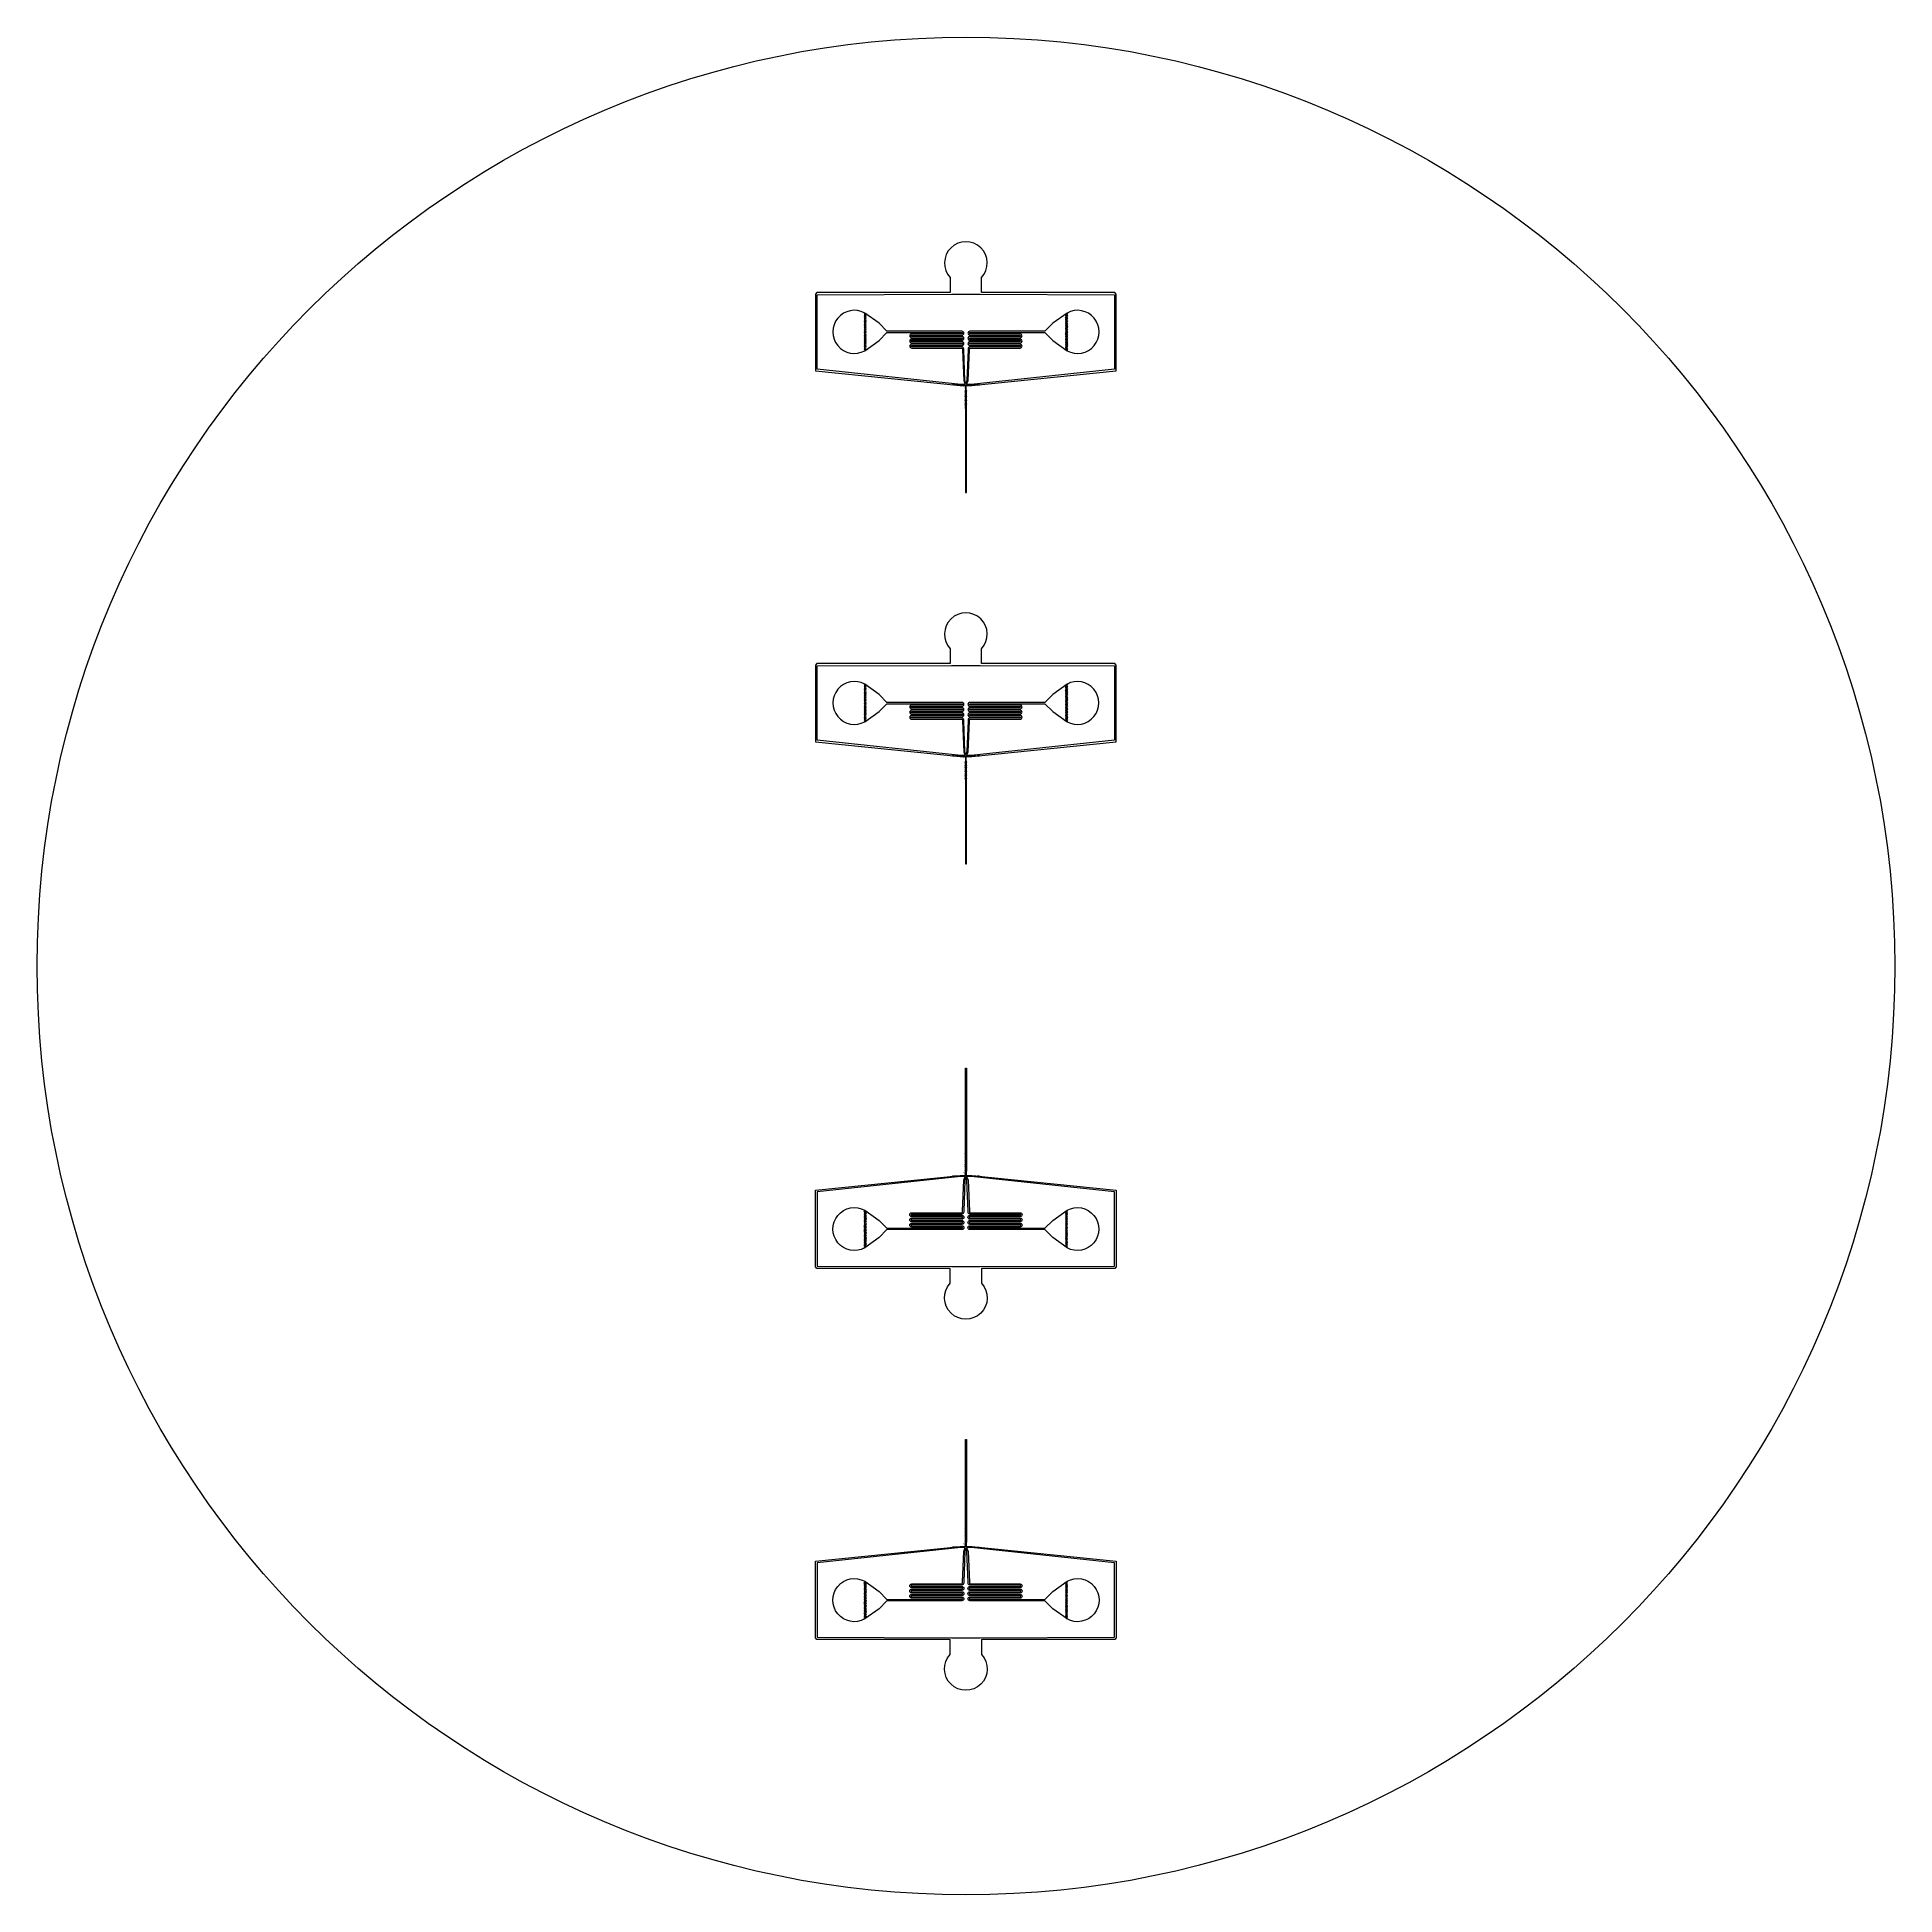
# Model space of a CAD drawing. Header units: inches. Extents: x -50 to 50, y -50 to 50.
import ezdxf

# ---------------------------------------------------------------- set-up
doc = ezdxf.new("R2010")
doc.units = ezdxf.units.IN
doc.header["$MEASUREMENT"] = 0
doc.styles.get("Standard").update_dxf_attribs({"font": 'arial.ttf'})

# ---------------------------------------------------------------- blocks, each defined once
blk = doc.blocks.new('*U19')
for centre in [(-0.04, 0), (0.04, 0)]:
    blk.add_circle(centre, 0.005)
blk = doc.blocks.new('*U20')
at = {"color": 0, "linetype": 'ByBlock', "lineweight": -2, "transparency": 16777216}
for p in [(0, 0.9), (0, 0.8), (0, 0.7), (0, 0.6), (0, 0.5), (0, 0.4), (0, 0.3), (0, 0.2), (0, 0.1), (0, 0)]:
    blk.add_blockref('*U19', p, dxfattribs=at)
blk = doc.blocks.new('*U23')
for centre in [(-0.04, 0), (0.04, 0)]:
    blk.add_circle(centre, 0.005)
blk = doc.blocks.new('*U24')
at = {"color": 0, "linetype": 'ByBlock', "lineweight": -2, "transparency": 16777216}
for p in [(0, 0.9), (0, 0.8), (0, 0.7), (0, 0.6), (0, 0.5), (0, 0.4), (0, 0.3), (0, 0.2), (0, 0.1), (0, 0)]:
    blk.add_blockref('*U23', p, dxfattribs=at)
blk = doc.blocks.new('*U25')
for centre in [(-0.04, 0), (0.04, 0)]:
    blk.add_circle(centre, 0.005)
blk = doc.blocks.new('*U26')
at = {"color": 0, "linetype": 'ByBlock', "lineweight": -2, "transparency": 16777216}
for p in [(0, 0.9), (0, 0.8), (0, 0.7), (0, 0.6), (0, 0.5), (0, 0.4), (0, 0.3), (0, 0.2), (0, 0.1), (0, 0)]:
    blk.add_blockref('*U25', p, dxfattribs=at)
blk = doc.blocks.new('*U27')
for centre in [(-0.04, 0), (0.04, 0)]:
    blk.add_circle(centre, 0.005)
blk = doc.blocks.new('*U28')
at = {"color": 0, "linetype": 'ByBlock', "lineweight": -2, "transparency": 16777216}
for p in [(0, 0.9), (0, 0.8), (0, 0.7), (0, 0.6), (0, 0.5), (0, 0.4), (0, 0.3), (0, 0.2), (0, 0.1), (0, 0)]:
    blk.add_blockref('*U27', p, dxfattribs=at)

msp = doc.modelspace()

# ---------------------------------------------------------------- linework, layer by layer
for points in [[(0.02, 25.48), (0.02, 30.96), (0, 31.1), (0, 31.22), (0, 31.22), (0, 31.24), (0.31, 31.24), (8.09, 32.04), (8.09, 36.17), (8.02, 36.26), (0.84, 36.26), (0.84, 37.06, 2.28392), (-0.85, 37.06), (-0.85, 36.26), (-8.03, 36.26), (-8.11, 36.17), (-8.11, 32.04), (-0.32, 31.24), (-0.01, 31.24), (-0.01, 31.22), (-0.02, 31.22), (-0.02, 31.1), (-0.03, 30.96), (-0.03, 25.48)], [(0.02, 5.5), (0.02, 10.98), (0, 11.13), (0, 11.25), (0, 11.25), (0, 11.27), (0.31, 11.27), (8.09, 12.07), (8.09, 16.2), (8.02, 16.28), (0.84, 16.28), (0.84, 17.08, 2.28392), (-0.85, 17.08), (-0.85, 16.28), (-8.03, 16.28), (-8.11, 16.2), (-8.11, 12.07), (-0.32, 11.27), (-0.01, 11.27), (-0.01, 11.25), (-0.02, 11.25), (-0.02, 11.13), (-0.03, 10.98), (-0.03, 5.5)], [(0.02, -5.5), (0.02, -10.98), (0, -11.13), (0, -11.25), (0, -11.25), (0, -11.27), (0.31, -11.27), (8.09, -12.07), (8.09, -16.2), (8.02, -16.28), (0.84, -16.28), (0.84, -17.08, -2.28392), (-0.85, -17.08), (-0.85, -16.28), (-8.03, -16.28), (-8.11, -16.2), (-8.11, -12.07), (-0.32, -11.27), (-0.01, -11.27), (-0.01, -11.25), (-0.02, -11.25), (-0.02, -11.13), (-0.03, -10.98), (-0.03, -5.5)], [(0.02, -25.48), (0.02, -30.96), (0, -31.1), (0, -31.22), (0, -31.22), (0, -31.24), (0.31, -31.24), (8.09, -32.04), (8.09, -36.17), (8.02, -36.26), (0.84, -36.26), (0.84, -37.06, -2.28392), (-0.85, -37.06), (-0.85, -36.26), (-8.03, -36.26), (-8.11, -36.17), (-8.11, -32.04), (-0.32, -31.24), (-0.01, -31.24), (-0.01, -31.22), (-0.02, -31.22), (-0.02, -31.1), (-0.03, -30.96), (-0.03, -25.48)]]:
    msp.add_lwpolyline(points, format="xyb", close=True)
for points in [[(4.08, 34.17), (0.21, 34.17, 1), (0.21, 33.96), (2.91, 33.96, -1), (2.91, 33.89), (0.21, 33.89, 1), (0.21, 33.68), (2.91, 33.68, -1), (2.91, 33.61), (0.21, 33.61, 1), (0.21, 33.4), (2.91, 33.4, -1), (2.91, 33.33), (0.21, 33.33, 0.41421), (0.11, 33.22), (0.11, 33.17), (0.05, 31.52), (-0.01, 31.33), (-0.06, 31.52), (-0.12, 33.17), (-0.12, 33.22, 0.41421), (-0.22, 33.33), (-2.92, 33.33, -1), (-2.92, 33.4), (-0.22, 33.4, 1), (-0.22, 33.61), (-2.92, 33.61, -1), (-2.92, 33.68), (-0.22, 33.68, 1), (-0.22, 33.89), (-2.92, 33.89, -1), (-2.92, 33.96), (-0.22, 33.96, 1), (-0.22, 34.17), (-4.09, 34.17), (-4.26, 34.17), (-4.68, 34.6), (-5.45, 35.15, 1.6958), (-5.45, 33.12), (-4.68, 33.67), (-4.26, 34.1), (-4.09, 34.1), (-0.22, 34.1, -0.99989), (-0.22, 34.03), (-2.92, 34.03, 1), (-2.92, 33.82), (-0.22, 33.82, -1), (-0.22, 33.75), (-2.92, 33.75, 1), (-2.92, 33.54), (-0.22, 33.54, -1), (-0.22, 33.47), (-2.92, 33.47, 1), (-2.92, 33.26), (-0.22, 33.26, -0.41421), (-0.19, 33.22), (-0.19, 33.17), (-0.12, 31.51), (-0.05, 31.3), (-0.28, 31.3), (-8.01, 32.13), (-8.01, 36.13), (-0.78, 36.16), (0.77, 36.16), (7.99, 36.13), (7.99, 32.13), (0.27, 31.3), (0.03, 31.3), (0.12, 31.51), (0.18, 33.17), (0.18, 33.22, -0.41421), (0.21, 33.26), (2.91, 33.26, 1), (2.91, 33.47), (0.21, 33.47, -1), (0.21, 33.54), (2.91, 33.54, 1), (2.91, 33.75), (0.21, 33.75, -1), (0.21, 33.82), (2.91, 33.82, 1), (2.91, 34.03), (0.21, 34.03, -0.99989), (0.21, 34.1), (4.08, 34.1), (4.25, 34.1), (4.67, 33.67), (5.44, 33.12, 1.6958), (5.44, 35.15), (4.68, 34.6), (4.25, 34.17), (4.08, 34.17)], [(4.08, 14.19), (0.21, 14.19, 1), (0.21, 13.98), (2.91, 13.98, -1), (2.91, 13.91), (0.21, 13.91, 1), (0.21, 13.7), (2.91, 13.7, -1), (2.91, 13.63), (0.21, 13.63, 1), (0.21, 13.42), (2.91, 13.42, -1), (2.91, 13.35), (0.21, 13.35, 0.41421), (0.11, 13.25), (0.11, 13.2), (0.05, 11.54), (-0.01, 11.35), (-0.06, 11.54), (-0.12, 13.2), (-0.12, 13.25, 0.41421), (-0.22, 13.35), (-2.92, 13.35, -1), (-2.92, 13.42), (-0.22, 13.42, 1), (-0.22, 13.63), (-2.92, 13.63, -1), (-2.92, 13.7), (-0.22, 13.7, 1), (-0.22, 13.91), (-2.92, 13.91, -1), (-2.92, 13.98), (-0.22, 13.98, 1), (-0.22, 14.19), (-4.09, 14.19), (-4.26, 14.19), (-4.68, 14.62), (-5.45, 15.17, 1.6958), (-5.45, 13.15), (-4.68, 13.7), (-4.26, 14.12), (-4.09, 14.12), (-0.22, 14.12, -0.99989), (-0.22, 14.05), (-2.92, 14.05, 1), (-2.92, 13.84), (-0.22, 13.84, -1), (-0.22, 13.77), (-2.92, 13.77, 1), (-2.92, 13.56), (-0.22, 13.56, -1), (-0.22, 13.49), (-2.92, 13.49, 1), (-2.92, 13.28), (-0.22, 13.28, -0.41421), (-0.19, 13.25), (-0.19, 13.2), (-0.12, 11.53), (-0.05, 11.33), (-0.28, 11.33), (-8.01, 12.16), (-8.01, 16.16), (-0.78, 16.18), (0.77, 16.18), (7.99, 16.16), (7.99, 12.16), (0.27, 11.33), (0.03, 11.33), (0.12, 11.53), (0.18, 13.2), (0.18, 13.25, -0.41421), (0.21, 13.28), (2.91, 13.28, 1), (2.91, 13.49), (0.21, 13.49, -1), (0.21, 13.56), (2.91, 13.56, 1), (2.91, 13.77), (0.21, 13.77, -1), (0.21, 13.84), (2.91, 13.84, 1), (2.91, 14.05), (0.21, 14.05, -0.99989), (0.21, 14.12), (4.08, 14.12), (4.25, 14.12), (4.67, 13.7), (5.44, 13.15, 1.6958), (5.44, 15.17), (4.68, 14.62), (4.25, 14.19), (4.08, 14.19)], [(4.08, -14.19), (0.21, -14.19, -1), (0.21, -13.98), (2.91, -13.98, 1), (2.91, -13.91), (0.21, -13.91, -1), (0.21, -13.7), (2.91, -13.7, 1), (2.91, -13.63), (0.21, -13.63, -1), (0.21, -13.42), (2.91, -13.42, 1), (2.91, -13.35), (0.21, -13.35, -0.41421), (0.11, -13.25), (0.11, -13.2), (0.05, -11.54), (-0.01, -11.35), (-0.06, -11.54), (-0.12, -13.2), (-0.12, -13.25, -0.41421), (-0.22, -13.35), (-2.92, -13.35, 1), (-2.92, -13.42), (-0.22, -13.42, -1), (-0.22, -13.63), (-2.92, -13.63, 1), (-2.92, -13.7), (-0.22, -13.7, -1), (-0.22, -13.91), (-2.92, -13.91, 1), (-2.92, -13.98), (-0.22, -13.98, -1), (-0.22, -14.19), (-4.09, -14.19), (-4.26, -14.19), (-4.68, -14.62), (-5.45, -15.17, -1.6958), (-5.45, -13.15), (-4.68, -13.7), (-4.26, -14.12), (-4.09, -14.12), (-0.22, -14.12, 0.99989), (-0.22, -14.05), (-2.92, -14.05, -1), (-2.92, -13.84), (-0.22, -13.84, 1), (-0.22, -13.77), (-2.92, -13.77, -1), (-2.92, -13.56), (-0.22, -13.56, 1), (-0.22, -13.49), (-2.92, -13.49, -1), (-2.92, -13.28), (-0.22, -13.28, 0.41421), (-0.19, -13.25), (-0.19, -13.2), (-0.12, -11.53), (-0.05, -11.33), (-0.28, -11.33), (-8.01, -12.16), (-8.01, -16.16), (-0.78, -16.18), (0.77, -16.18), (7.99, -16.16), (7.99, -12.16), (0.27, -11.33), (0.03, -11.33), (0.12, -11.53), (0.18, -13.2), (0.18, -13.25, 0.41421), (0.21, -13.28), (2.91, -13.28, -1), (2.91, -13.49), (0.21, -13.49, 1), (0.21, -13.56), (2.91, -13.56, -1), (2.91, -13.77), (0.21, -13.77, 1), (0.21, -13.84), (2.91, -13.84, -1), (2.91, -14.05), (0.21, -14.05, 0.99989), (0.21, -14.12), (4.08, -14.12), (4.25, -14.12), (4.67, -13.7), (5.44, -13.15, -1.6958), (5.44, -15.17), (4.68, -14.62), (4.25, -14.19), (4.08, -14.19)], [(4.08, -34.17), (0.21, -34.17, -1), (0.21, -33.96), (2.91, -33.96, 1), (2.91, -33.89), (0.21, -33.89, -1), (0.21, -33.68), (2.91, -33.68, 1), (2.91, -33.61), (0.21, -33.61, -1), (0.21, -33.4), (2.91, -33.4, 1), (2.91, -33.33), (0.21, -33.33, -0.41421), (0.11, -33.22), (0.11, -33.17), (0.05, -31.52), (-0.01, -31.33), (-0.06, -31.52), (-0.12, -33.17), (-0.12, -33.22, -0.41421), (-0.22, -33.33), (-2.92, -33.33, 1), (-2.92, -33.4), (-0.22, -33.4, -1), (-0.22, -33.61), (-2.92, -33.61, 1), (-2.92, -33.68), (-0.22, -33.68, -1), (-0.22, -33.89), (-2.92, -33.89, 1), (-2.92, -33.96), (-0.22, -33.96, -1), (-0.22, -34.17), (-4.09, -34.17), (-4.26, -34.17), (-4.68, -34.6), (-5.45, -35.15, -1.6958), (-5.45, -33.12), (-4.68, -33.67), (-4.26, -34.1), (-4.09, -34.1), (-0.22, -34.1, 0.99989), (-0.22, -34.03), (-2.92, -34.03, -1), (-2.92, -33.82), (-0.22, -33.82, 1), (-0.22, -33.75), (-2.92, -33.75, -1), (-2.92, -33.54), (-0.22, -33.54, 1), (-0.22, -33.47), (-2.92, -33.47, -1), (-2.92, -33.26), (-0.22, -33.26, 0.41421), (-0.19, -33.22), (-0.19, -33.17), (-0.12, -31.51), (-0.05, -31.3), (-0.28, -31.3), (-8.01, -32.13), (-8.01, -36.13), (-0.78, -36.16), (0.77, -36.16), (7.99, -36.13), (7.99, -32.13), (0.27, -31.3), (0.03, -31.3), (0.12, -31.51), (0.18, -33.17), (0.18, -33.22, 0.41421), (0.21, -33.26), (2.91, -33.26, -1), (2.91, -33.47), (0.21, -33.47, 1), (0.21, -33.54), (2.91, -33.54, -1), (2.91, -33.75), (0.21, -33.75, 1), (0.21, -33.82), (2.91, -33.82, -1), (2.91, -34.03), (0.21, -34.03, 0.99989), (0.21, -34.1), (4.08, -34.1), (4.25, -34.1), (4.67, -33.67), (5.44, -33.12, -1.6958), (5.44, -35.15), (4.68, -34.6), (4.25, -34.17), (4.08, -34.17)]]:
    msp.add_lwpolyline(points, format="xyb")
for points in [[(-5.45, 35.15), (-5.48, 35.11), (-5.45, 35.08), (-5.41, 35.11)], [(-5.45, 35.06), (-5.48, 35.03), (-5.45, 35), (-5.41, 35.03)], [(-5.4, 35.04), (-5.37, 35.07), (-5.4, 35.1), (-5.44, 35.07)], [(-5.4, 34.96), (-5.37, 34.99), (-5.4, 35.02), (-5.44, 34.99)], [(5.39, 35.03), (5.36, 35.06), (5.39, 35.1), (5.43, 35.06)], [(5.39, 34.95), (5.36, 34.98), (5.39, 35.01), (5.43, 34.98)], [(5.44, 35.14), (5.47, 35.11), (5.44, 35.07), (5.4, 35.11)], [(5.44, 35.05), (5.47, 35.02), (5.44, 34.99), (5.4, 35.02)], [(-5.45, 34.98), (-5.48, 34.95), (-5.45, 34.91), (-5.41, 34.95)], [(-5.45, 34.89), (-5.48, 34.86), (-5.45, 34.83), (-5.41, 34.86)], [(-5.45, 34.81), (-5.48, 34.78), (-5.45, 34.75), (-5.41, 34.78)], [(-5.45, 34.73), (-5.48, 34.69), (-5.45, 34.66), (-5.41, 34.69)], [(-5.45, 34.64), (-5.48, 34.61), (-5.45, 34.58), (-5.41, 34.61)], [(-5.45, 34.56), (-5.48, 34.53), (-5.45, 34.49), (-5.41, 34.53)], [(-5.45, 34.47), (-5.48, 34.44), (-5.45, 34.41), (-5.41, 34.44)], [(-5.45, 34.39), (-5.48, 34.36), (-5.45, 34.33), (-5.41, 34.36)], [(-5.48, 34.27), (-5.45, 34.24), (-5.41, 34.27), (-5.45, 34.31)], [(-5.45, 34.22), (-5.48, 34.19), (-5.45, 34.16), (-5.41, 34.19)], [(-5.45, 34.14), (-5.48, 34.11), (-5.45, 34.07), (-5.41, 34.11)], [(-5.45, 34.05), (-5.48, 34.02), (-5.45, 33.99), (-5.41, 34.02)], [(-5.45, 34.05), (-5.48, 34.02), (-5.45, 33.99), (-5.41, 34.02)], [(-5.4, 34.87), (-5.37, 34.9), (-5.4, 34.94), (-5.44, 34.9)], [(-5.4, 34.79), (-5.37, 34.82), (-5.4, 34.85), (-5.44, 34.82)], [(-5.4, 34.7), (-5.37, 34.74), (-5.4, 34.77), (-5.44, 34.74)], [(-5.4, 34.62), (-5.37, 34.65), (-5.4, 34.68), (-5.44, 34.65)], [(-5.4, 34.54), (-5.37, 34.57), (-5.4, 34.6), (-5.44, 34.57)], [(-5.44, 34.48), (-5.4, 34.45), (-5.37, 34.48), (-5.4, 34.52)], [(-5.44, 34.4), (-5.4, 34.37), (-5.37, 34.4), (-5.4, 34.43)], [(-5.44, 34.32), (-5.4, 34.28), (-5.37, 34.32), (-5.4, 34.35)], [(-5.4, 34.2), (-5.37, 34.23), (-5.4, 34.26), (-5.44, 34.23)], [(-5.44, 34.15), (-5.4, 34.12), (-5.37, 34.15), (-5.4, 34.18)], [(-5.44, 34.06), (-5.4, 34.03), (-5.37, 34.06), (-5.4, 34.1)], [(-5.4, 33.95), (-5.37, 33.98), (-5.4, 34.01), (-5.44, 33.98)], [(5.39, 34.86), (5.36, 34.9), (5.39, 34.93), (5.43, 34.9)], [(5.39, 34.78), (5.36, 34.81), (5.39, 34.84), (5.43, 34.81)], [(5.39, 34.7), (5.36, 34.73), (5.39, 34.76), (5.43, 34.73)], [(5.39, 34.61), (5.36, 34.64), (5.39, 34.68), (5.43, 34.64)], [(5.39, 34.53), (5.36, 34.56), (5.39, 34.59), (5.43, 34.56)], [(5.43, 34.48), (5.39, 34.44), (5.36, 34.48), (5.39, 34.51)], [(5.43, 34.39), (5.39, 34.36), (5.36, 34.39), (5.39, 34.42)], [(5.43, 34.31), (5.39, 34.28), (5.36, 34.31), (5.39, 34.34)], [(5.39, 34.19), (5.36, 34.22), (5.39, 34.26), (5.43, 34.22)], [(5.43, 34.14), (5.39, 34.11), (5.36, 34.14), (5.39, 34.17)], [(5.43, 34.06), (5.39, 34.02), (5.36, 34.06), (5.39, 34.09)], [(5.39, 33.94), (5.36, 33.97), (5.39, 34), (5.43, 33.97)], [(5.44, 34.97), (5.47, 34.94), (5.44, 34.91), (5.4, 34.94)], [(5.44, 34.89), (5.47, 34.85), (5.44, 34.82), (5.4, 34.85)], [(5.44, 34.8), (5.47, 34.77), (5.44, 34.74), (5.4, 34.77)], [(5.44, 34.72), (5.47, 34.69), (5.44, 34.65), (5.4, 34.69)], [(5.44, 34.63), (5.47, 34.6), (5.44, 34.57), (5.4, 34.6)], [(5.44, 34.55), (5.47, 34.52), (5.44, 34.49), (5.4, 34.52)], [(5.44, 34.47), (5.47, 34.43), (5.44, 34.4), (5.4, 34.43)], [(5.44, 34.38), (5.47, 34.35), (5.44, 34.32), (5.4, 34.35)], [(5.47, 34.27), (5.44, 34.23), (5.4, 34.27), (5.44, 34.3)], [(5.44, 34.21), (5.47, 34.18), (5.44, 34.15), (5.4, 34.18)], [(5.44, 34.13), (5.47, 34.1), (5.44, 34.07), (5.4, 34.1)], [(5.44, 34.05), (5.47, 34.01), (5.44, 33.98), (5.4, 34.01)], [(5.44, 34.05), (5.47, 34.01), (5.44, 33.98), (5.4, 34.01)], [(-5.45, 33.97), (-5.48, 33.94), (-5.45, 33.91), (-5.41, 33.94)], [(-5.45, 33.89), (-5.48, 33.85), (-5.45, 33.82), (-5.41, 33.85)], [(-5.45, 33.8), (-5.48, 33.77), (-5.45, 33.74), (-5.41, 33.77)], [(-5.45, 33.72), (-5.48, 33.69), (-5.45, 33.65), (-5.41, 33.69)], [(-5.45, 33.63), (-5.48, 33.6), (-5.45, 33.57), (-5.41, 33.6)], [(-5.45, 33.55), (-5.48, 33.52), (-5.45, 33.49), (-5.41, 33.52)], [(-5.45, 33.47), (-5.48, 33.43), (-5.45, 33.4), (-5.41, 33.43)], [(-5.45, 33.38), (-5.48, 33.35), (-5.45, 33.32), (-5.41, 33.35)], [(-5.45, 33.3), (-5.48, 33.27), (-5.45, 33.23), (-5.41, 33.27)], [(-5.48, 33.18), (-5.45, 33.15), (-5.41, 33.18), (-5.45, 33.21)], [(-5.4, 33.86), (-5.37, 33.9), (-5.4, 33.93), (-5.44, 33.9)], [(-5.4, 33.78), (-5.37, 33.81), (-5.4, 33.84), (-5.44, 33.81)], [(-5.4, 33.7), (-5.37, 33.73), (-5.4, 33.76), (-5.44, 33.73)], [(-5.4, 33.61), (-5.37, 33.64), (-5.4, 33.68), (-5.44, 33.64)], [(-5.4, 33.53), (-5.37, 33.56), (-5.4, 33.59), (-5.44, 33.56)], [(-5.4, 33.44), (-5.37, 33.48), (-5.4, 33.51), (-5.44, 33.48)], [(-5.44, 33.39), (-5.4, 33.36), (-5.37, 33.39), (-5.4, 33.42)], [(-5.44, 33.31), (-5.4, 33.28), (-5.37, 33.31), (-5.4, 33.34)], [(-5.44, 33.22), (-5.4, 33.19), (-5.37, 33.22), (-5.4, 33.26)], [(5.39, 33.86), (5.36, 33.89), (5.39, 33.92), (5.43, 33.89)], [(5.39, 33.77), (5.36, 33.8), (5.39, 33.84), (5.43, 33.8)], [(5.39, 33.69), (5.36, 33.72), (5.39, 33.75), (5.43, 33.72)], [(5.39, 33.6), (5.36, 33.64), (5.39, 33.67), (5.43, 33.64)], [(5.39, 33.52), (5.36, 33.55), (5.39, 33.58), (5.43, 33.55)], [(5.39, 33.44), (5.36, 33.47), (5.39, 33.5), (5.43, 33.47)], [(5.43, 33.38), (5.39, 33.35), (5.36, 33.38), (5.39, 33.42)], [(5.43, 33.3), (5.39, 33.27), (5.36, 33.3), (5.39, 33.33)], [(5.43, 33.22), (5.39, 33.18), (5.36, 33.22), (5.39, 33.25)], [(5.44, 33.96), (5.47, 33.93), (5.44, 33.9), (5.4, 33.93)], [(5.44, 33.88), (5.47, 33.85), (5.44, 33.81), (5.4, 33.85)], [(5.44, 33.79), (5.47, 33.76), (5.44, 33.73), (5.4, 33.76)], [(5.44, 33.71), (5.47, 33.68), (5.44, 33.65), (5.4, 33.68)], [(5.44, 33.63), (5.47, 33.59), (5.44, 33.56), (5.4, 33.59)], [(5.44, 33.54), (5.47, 33.51), (5.44, 33.48), (5.4, 33.51)], [(5.44, 33.46), (5.47, 33.43), (5.44, 33.39), (5.4, 33.43)], [(5.44, 33.37), (5.47, 33.34), (5.44, 33.31), (5.4, 33.34)], [(5.44, 33.29), (5.47, 33.26), (5.44, 33.23), (5.4, 33.26)], [(5.47, 33.17), (5.44, 33.14), (5.4, 33.17), (5.44, 33.21)], [(-0.71, 31.29), (-0.72, 31.29), (-0.73, 31.29), (-0.72, 31.3)], [(-0.69, 31.29), (-0.7, 31.29), (-0.71, 31.29), (-0.7, 31.3)], [(-0.67, 31.29), (-0.68, 31.29), (-0.69, 31.29), (-0.68, 31.3)], [(-0.65, 31.29), (-0.66, 31.29), (-0.67, 31.29), (-0.66, 31.3)], [(-0.63, 31.29), (-0.64, 31.29), (-0.64, 31.29), (-0.64, 31.3)], [(-0.61, 31.29), (-0.62, 31.29), (-0.62, 31.29), (-0.62, 31.3)], [(-0.59, 31.29), (-0.59, 31.29), (-0.6, 31.29), (-0.59, 31.3)], [(-0.57, 31.29), (-0.57, 31.29), (-0.58, 31.29), (-0.57, 31.3)], [(-0.55, 31.29), (-0.55, 31.29), (-0.56, 31.29), (-0.55, 31.3)], [(-0.52, 31.29), (-0.53, 31.29), (-0.54, 31.29), (-0.53, 31.3)], [(-0.5, 31.29), (-0.51, 31.29), (-0.52, 31.29), (-0.51, 31.3)], [(-0.48, 31.29), (-0.49, 31.29), (-0.5, 31.29), (-0.49, 31.3)], [(-0.46, 31.29), (-0.47, 31.29), (-0.48, 31.29), (-0.47, 31.3)], [(-0.44, 31.29), (-0.45, 31.29), (-0.46, 31.29), (-0.45, 31.3)], [(-0.42, 31.29), (-0.43, 31.29), (-0.43, 31.29), (-0.43, 31.3)], [(-0.4, 31.29), (-0.41, 31.29), (-0.41, 31.29), (-0.41, 31.3)], [(-0.38, 31.29), (-0.38, 31.29), (-0.39, 31.29), (-0.38, 31.3)], [(-0.36, 31.29), (-0.36, 31.29), (-0.37, 31.29), (-0.36, 31.3)], [(-0.34, 31.29), (-0.34, 31.29), (-0.35, 31.29), (-0.34, 31.3)], [(-0.31, 31.29), (-0.32, 31.29), (-0.33, 31.29), (-0.32, 31.3)], [(-0.29, 31.29), (-0.3, 31.29), (-0.31, 31.29), (-0.3, 31.3)], [(-0.27, 31.29), (-0.28, 31.29), (-0.29, 31.29), (-0.28, 31.3)], [(0.26, 31.29), (0.27, 31.29), (0.28, 31.29), (0.27, 31.3)], [(0.28, 31.29), (0.29, 31.29), (0.3, 31.29), (0.29, 31.3)], [(0.3, 31.29), (0.31, 31.29), (0.32, 31.29), (0.31, 31.3)], [(0.33, 31.29), (0.33, 31.29), (0.34, 31.29), (0.33, 31.3)], [(0.35, 31.29), (0.35, 31.29), (0.36, 31.29), (0.35, 31.3)], [(0.37, 31.29), (0.37, 31.29), (0.38, 31.29), (0.37, 31.3)], [(0.39, 31.29), (0.4, 31.29), (0.4, 31.29), (0.4, 31.3)], [(0.41, 31.29), (0.42, 31.29), (0.42, 31.29), (0.42, 31.3)], [(0.43, 31.29), (0.44, 31.29), (0.45, 31.29), (0.44, 31.3)], [(0.45, 31.29), (0.46, 31.29), (0.47, 31.29), (0.46, 31.3)], [(0.47, 31.29), (0.48, 31.29), (0.49, 31.29), (0.48, 31.3)], [(0.49, 31.29), (0.5, 31.29), (0.51, 31.29), (0.5, 31.3)], [(0.51, 31.29), (0.52, 31.29), (0.53, 31.29), (0.52, 31.3)], [(0.54, 31.29), (0.54, 31.29), (0.55, 31.29), (0.54, 31.3)], [(0.56, 31.29), (0.56, 31.29), (0.57, 31.29), (0.56, 31.3)], [(0.58, 31.29), (0.58, 31.29), (0.59, 31.29), (0.58, 31.3)], [(0.6, 31.29), (0.61, 31.29), (0.61, 31.29), (0.61, 31.3)], [(0.62, 31.29), (0.63, 31.29), (0.63, 31.29), (0.63, 31.3)], [(0.64, 31.29), (0.65, 31.29), (0.66, 31.29), (0.65, 31.3)], [(0.66, 31.29), (0.67, 31.29), (0.68, 31.29), (0.67, 31.3)], [(0.68, 31.29), (0.69, 31.29), (0.7, 31.29), (0.69, 31.3)], [(0.7, 31.29), (0.71, 31.29), (0.72, 31.29), (0.71, 31.3)], [(-5.45, 15.17), (-5.48, 15.14), (-5.45, 15.11), (-5.41, 15.14)], [(-5.45, 15.09), (-5.48, 15.05), (-5.45, 15.02), (-5.41, 15.05)], [(-5.45, 15), (-5.48, 14.97), (-5.45, 14.94), (-5.41, 14.97)], [(-5.4, 15.06), (-5.37, 15.1), (-5.4, 15.13), (-5.44, 15.1)], [(-5.4, 14.98), (-5.37, 15.01), (-5.4, 15.04), (-5.44, 15.01)], [(5.39, 15.06), (5.36, 15.09), (5.39, 15.12), (5.43, 15.09)], [(5.39, 14.97), (5.36, 15), (5.39, 15.04), (5.43, 15)], [(5.44, 15.16), (5.47, 15.13), (5.44, 15.1), (5.4, 15.13)], [(5.44, 15.08), (5.47, 15.05), (5.44, 15.01), (5.4, 15.05)], [(-5.45, 14.92), (-5.48, 14.89), (-5.45, 14.85), (-5.41, 14.89)], [(-5.45, 14.83), (-5.48, 14.8), (-5.45, 14.77), (-5.41, 14.8)], [(-5.45, 14.75), (-5.48, 14.72), (-5.45, 14.69), (-5.41, 14.72)], [(-5.45, 14.67), (-5.48, 14.63), (-5.45, 14.6), (-5.41, 14.63)], [(-5.45, 14.58), (-5.48, 14.55), (-5.45, 14.52), (-5.41, 14.55)], [(-5.45, 14.5), (-5.48, 14.47), (-5.45, 14.43), (-5.41, 14.47)], [(-5.45, 14.41), (-5.48, 14.38), (-5.45, 14.35), (-5.41, 14.38)], [(-5.48, 14.3), (-5.45, 14.27), (-5.41, 14.3), (-5.45, 14.33)], [(-5.45, 14.25), (-5.48, 14.21), (-5.45, 14.18), (-5.41, 14.21)], [(-5.45, 14.16), (-5.48, 14.13), (-5.45, 14.1), (-5.41, 14.13)], [(-5.45, 14.08), (-5.48, 14.05), (-5.45, 14.01), (-5.41, 14.05)], [(-5.45, 14.08), (-5.48, 14.05), (-5.45, 14.01), (-5.41, 14.05)], [(-5.4, 14.9), (-5.37, 14.93), (-5.4, 14.96), (-5.44, 14.93)], [(-5.4, 14.81), (-5.37, 14.84), (-5.4, 14.88), (-5.44, 14.84)], [(-5.4, 14.73), (-5.37, 14.76), (-5.4, 14.79), (-5.44, 14.76)], [(-5.4, 14.64), (-5.37, 14.68), (-5.4, 14.71), (-5.44, 14.68)], [(-5.4, 14.56), (-5.37, 14.59), (-5.4, 14.62), (-5.44, 14.59)], [(-5.44, 14.51), (-5.4, 14.48), (-5.37, 14.51), (-5.4, 14.54)], [(-5.44, 14.42), (-5.4, 14.39), (-5.37, 14.42), (-5.4, 14.46)], [(-5.44, 14.34), (-5.4, 14.31), (-5.37, 14.34), (-5.4, 14.37)], [(-5.4, 14.22), (-5.37, 14.26), (-5.4, 14.29), (-5.44, 14.26)], [(-5.44, 14.17), (-5.4, 14.14), (-5.37, 14.17), (-5.4, 14.2)], [(-5.44, 14.09), (-5.4, 14.06), (-5.37, 14.09), (-5.4, 14.12)], [(-5.4, 13.97), (-5.37, 14), (-5.4, 14.04), (-5.44, 14)], [(5.39, 14.89), (5.36, 14.92), (5.39, 14.95), (5.43, 14.92)], [(5.39, 14.8), (5.36, 14.84), (5.39, 14.87), (5.43, 14.84)], [(5.39, 14.72), (5.36, 14.75), (5.39, 14.78), (5.43, 14.75)], [(5.39, 14.64), (5.36, 14.67), (5.39, 14.7), (5.43, 14.67)], [(5.39, 14.55), (5.36, 14.58), (5.39, 14.62), (5.43, 14.58)], [(5.43, 14.5), (5.39, 14.47), (5.36, 14.5), (5.39, 14.53)], [(5.43, 14.42), (5.39, 14.38), (5.36, 14.42), (5.39, 14.45)], [(5.43, 14.33), (5.39, 14.3), (5.36, 14.33), (5.39, 14.36)], [(5.39, 14.22), (5.36, 14.25), (5.39, 14.28), (5.43, 14.25)], [(5.43, 14.16), (5.39, 14.13), (5.36, 14.16), (5.39, 14.2)], [(5.43, 14.08), (5.39, 14.05), (5.36, 14.08), (5.39, 14.11)], [(5.39, 13.96), (5.36, 14), (5.39, 14.03), (5.43, 14)], [(5.44, 14.99), (5.47, 14.96), (5.44, 14.93), (5.4, 14.96)], [(5.44, 14.91), (5.47, 14.88), (5.44, 14.85), (5.4, 14.88)], [(5.44, 14.83), (5.47, 14.79), (5.44, 14.76), (5.4, 14.79)], [(5.44, 14.74), (5.47, 14.71), (5.44, 14.68), (5.4, 14.71)], [(5.44, 14.66), (5.47, 14.63), (5.44, 14.59), (5.4, 14.63)], [(5.44, 14.57), (5.47, 14.54), (5.44, 14.51), (5.4, 14.54)], [(5.44, 14.49), (5.47, 14.46), (5.44, 14.43), (5.4, 14.46)], [(5.44, 14.41), (5.47, 14.37), (5.44, 14.34), (5.4, 14.37)], [(5.47, 14.29), (5.44, 14.26), (5.4, 14.29), (5.44, 14.32)], [(5.44, 14.24), (5.47, 14.21), (5.44, 14.17), (5.4, 14.21)], [(5.44, 14.15), (5.47, 14.12), (5.44, 14.09), (5.4, 14.12)], [(5.44, 14.07), (5.47, 14.04), (5.44, 14.01), (5.4, 14.04)], [(5.44, 14.07), (5.47, 14.04), (5.44, 14.01), (5.4, 14.04)], [(-5.45, 13.99), (-5.48, 13.96), (-5.45, 13.93), (-5.41, 13.96)], [(-5.45, 13.91), (-5.48, 13.88), (-5.45, 13.85), (-5.41, 13.88)], [(-5.45, 13.83), (-5.48, 13.79), (-5.45, 13.76), (-5.41, 13.79)], [(-5.45, 13.74), (-5.48, 13.71), (-5.45, 13.68), (-5.41, 13.71)], [(-5.45, 13.66), (-5.48, 13.63), (-5.45, 13.59), (-5.41, 13.63)], [(-5.45, 13.57), (-5.48, 13.54), (-5.45, 13.51), (-5.41, 13.54)], [(-5.45, 13.49), (-5.48, 13.46), (-5.45, 13.43), (-5.41, 13.46)], [(-5.45, 13.41), (-5.48, 13.37), (-5.45, 13.34), (-5.41, 13.37)], [(-5.45, 13.32), (-5.48, 13.29), (-5.45, 13.26), (-5.41, 13.29)], [(-5.48, 13.21), (-5.45, 13.17), (-5.41, 13.21), (-5.45, 13.24)], [(-5.4, 13.89), (-5.37, 13.92), (-5.4, 13.95), (-5.44, 13.92)], [(-5.4, 13.8), (-5.37, 13.84), (-5.4, 13.87), (-5.44, 13.84)], [(-5.4, 13.72), (-5.37, 13.75), (-5.4, 13.78), (-5.44, 13.75)], [(-5.4, 13.64), (-5.37, 13.67), (-5.4, 13.7), (-5.44, 13.67)], [(-5.4, 13.55), (-5.37, 13.58), (-5.4, 13.62), (-5.44, 13.58)], [(-5.4, 13.47), (-5.37, 13.5), (-5.4, 13.53), (-5.44, 13.5)], [(-5.44, 13.42), (-5.4, 13.38), (-5.37, 13.42), (-5.4, 13.45)], [(-5.44, 13.33), (-5.4, 13.3), (-5.37, 13.33), (-5.4, 13.36)], [(-5.44, 13.25), (-5.4, 13.22), (-5.37, 13.25), (-5.4, 13.28)], [(5.39, 13.88), (5.36, 13.91), (5.39, 13.94), (5.43, 13.91)], [(5.39, 13.8), (5.36, 13.83), (5.39, 13.86), (5.43, 13.83)], [(5.39, 13.71), (5.36, 13.74), (5.39, 13.78), (5.43, 13.74)], [(5.39, 13.63), (5.36, 13.66), (5.39, 13.69), (5.43, 13.66)], [(5.39, 13.54), (5.36, 13.58), (5.39, 13.61), (5.43, 13.58)], [(5.39, 13.46), (5.36, 13.49), (5.39, 13.52), (5.43, 13.49)], [(5.43, 13.41), (5.39, 13.38), (5.36, 13.41), (5.39, 13.44)], [(5.43, 13.32), (5.39, 13.29), (5.36, 13.32), (5.39, 13.36)], [(5.43, 13.24), (5.39, 13.21), (5.36, 13.24), (5.39, 13.27)], [(5.44, 13.99), (5.47, 13.95), (5.44, 13.92), (5.4, 13.95)], [(5.44, 13.9), (5.47, 13.87), (5.44, 13.84), (5.4, 13.87)], [(5.44, 13.82), (5.47, 13.79), (5.44, 13.75), (5.4, 13.79)], [(5.44, 13.73), (5.47, 13.7), (5.44, 13.67), (5.4, 13.7)], [(5.44, 13.65), (5.47, 13.62), (5.44, 13.59), (5.4, 13.62)], [(5.44, 13.57), (5.47, 13.53), (5.44, 13.5), (5.4, 13.53)], [(5.44, 13.48), (5.47, 13.45), (5.44, 13.42), (5.4, 13.45)], [(5.44, 13.4), (5.47, 13.37), (5.44, 13.33), (5.4, 13.37)], [(5.44, 13.31), (5.47, 13.28), (5.44, 13.25), (5.4, 13.28)], [(5.47, 13.2), (5.44, 13.17), (5.4, 13.2), (5.44, 13.23)], [(-0.71, 11.32), (-0.72, 11.31), (-0.73, 11.32), (-0.72, 11.32)], [(-0.69, 11.32), (-0.7, 11.31), (-0.71, 11.32), (-0.7, 11.32)], [(-0.67, 11.32), (-0.68, 11.31), (-0.69, 11.32), (-0.68, 11.32)], [(-0.65, 11.32), (-0.66, 11.31), (-0.67, 11.32), (-0.66, 11.32)], [(-0.63, 11.32), (-0.64, 11.31), (-0.64, 11.32), (-0.64, 11.32)], [(-0.61, 11.32), (-0.62, 11.31), (-0.62, 11.32), (-0.62, 11.32)], [(-0.59, 11.32), (-0.59, 11.31), (-0.6, 11.32), (-0.59, 11.32)], [(-0.57, 11.32), (-0.57, 11.31), (-0.58, 11.32), (-0.57, 11.32)], [(-0.55, 11.32), (-0.55, 11.31), (-0.56, 11.32), (-0.55, 11.32)], [(-0.52, 11.32), (-0.53, 11.31), (-0.54, 11.32), (-0.53, 11.32)], [(-0.5, 11.32), (-0.51, 11.31), (-0.52, 11.32), (-0.51, 11.32)], [(-0.48, 11.32), (-0.49, 11.31), (-0.5, 11.32), (-0.49, 11.32)], [(-0.46, 11.32), (-0.47, 11.31), (-0.48, 11.32), (-0.47, 11.32)], [(-0.44, 11.32), (-0.45, 11.31), (-0.46, 11.32), (-0.45, 11.32)], [(-0.42, 11.32), (-0.43, 11.31), (-0.43, 11.32), (-0.43, 11.32)], [(-0.4, 11.32), (-0.41, 11.31), (-0.41, 11.32), (-0.41, 11.32)], [(-0.38, 11.32), (-0.38, 11.31), (-0.39, 11.32), (-0.38, 11.32)], [(-0.36, 11.32), (-0.36, 11.31), (-0.37, 11.32), (-0.36, 11.32)], [(-0.34, 11.32), (-0.34, 11.31), (-0.35, 11.32), (-0.34, 11.32)], [(-0.31, 11.32), (-0.32, 11.31), (-0.33, 11.32), (-0.32, 11.32)], [(-0.29, 11.32), (-0.3, 11.31), (-0.31, 11.32), (-0.3, 11.32)], [(-0.27, 11.32), (-0.28, 11.31), (-0.29, 11.32), (-0.28, 11.32)], [(0.26, 11.32), (0.27, 11.31), (0.28, 11.32), (0.27, 11.32)], [(0.28, 11.32), (0.29, 11.31), (0.3, 11.32), (0.29, 11.32)], [(0.3, 11.32), (0.31, 11.31), (0.32, 11.32), (0.31, 11.32)], [(0.33, 11.32), (0.33, 11.31), (0.34, 11.32), (0.33, 11.32)], [(0.35, 11.32), (0.35, 11.31), (0.36, 11.32), (0.35, 11.32)], [(0.37, 11.32), (0.37, 11.31), (0.38, 11.32), (0.37, 11.32)], [(0.39, 11.32), (0.4, 11.31), (0.4, 11.32), (0.4, 11.32)], [(0.41, 11.32), (0.42, 11.31), (0.42, 11.32), (0.42, 11.32)], [(0.43, 11.32), (0.44, 11.31), (0.45, 11.32), (0.44, 11.32)], [(0.45, 11.32), (0.46, 11.31), (0.47, 11.32), (0.46, 11.32)], [(0.47, 11.32), (0.48, 11.31), (0.49, 11.32), (0.48, 11.32)], [(0.49, 11.32), (0.5, 11.31), (0.51, 11.32), (0.5, 11.32)], [(0.51, 11.32), (0.52, 11.31), (0.53, 11.32), (0.52, 11.32)], [(0.54, 11.32), (0.54, 11.31), (0.55, 11.32), (0.54, 11.32)], [(0.56, 11.32), (0.56, 11.31), (0.57, 11.32), (0.56, 11.32)], [(0.58, 11.32), (0.58, 11.31), (0.59, 11.32), (0.58, 11.32)], [(0.6, 11.32), (0.61, 11.31), (0.61, 11.32), (0.61, 11.32)], [(0.62, 11.32), (0.63, 11.31), (0.63, 11.32), (0.63, 11.32)], [(0.64, 11.32), (0.65, 11.31), (0.66, 11.32), (0.65, 11.32)], [(0.66, 11.32), (0.67, 11.31), (0.68, 11.32), (0.67, 11.32)], [(0.68, 11.32), (0.69, 11.31), (0.7, 11.32), (0.69, 11.32)], [(0.7, 11.32), (0.71, 11.31), (0.72, 11.32), (0.71, 11.32)], [(-0.71, -11.32), (-0.72, -11.31), (-0.73, -11.32), (-0.72, -11.32)], [(-0.69, -11.32), (-0.7, -11.31), (-0.71, -11.32), (-0.7, -11.32)], [(-0.67, -11.32), (-0.68, -11.31), (-0.69, -11.32), (-0.68, -11.32)], [(-0.65, -11.32), (-0.66, -11.31), (-0.67, -11.32), (-0.66, -11.32)], [(-0.63, -11.32), (-0.64, -11.31), (-0.64, -11.32), (-0.64, -11.32)], [(-0.61, -11.32), (-0.62, -11.31), (-0.62, -11.32), (-0.62, -11.32)], [(-0.59, -11.32), (-0.59, -11.31), (-0.6, -11.32), (-0.59, -11.32)], [(-0.57, -11.32), (-0.57, -11.31), (-0.58, -11.32), (-0.57, -11.32)], [(-0.55, -11.32), (-0.55, -11.31), (-0.56, -11.32), (-0.55, -11.32)], [(-0.52, -11.32), (-0.53, -11.31), (-0.54, -11.32), (-0.53, -11.32)], [(-0.5, -11.32), (-0.51, -11.31), (-0.52, -11.32), (-0.51, -11.32)], [(-0.48, -11.32), (-0.49, -11.31), (-0.5, -11.32), (-0.49, -11.32)], [(-0.46, -11.32), (-0.47, -11.31), (-0.48, -11.32), (-0.47, -11.32)], [(-0.44, -11.32), (-0.45, -11.31), (-0.46, -11.32), (-0.45, -11.32)], [(-0.42, -11.32), (-0.43, -11.31), (-0.43, -11.32), (-0.43, -11.32)], [(-0.4, -11.32), (-0.41, -11.31), (-0.41, -11.32), (-0.41, -11.32)], [(-0.38, -11.32), (-0.38, -11.31), (-0.39, -11.32), (-0.38, -11.32)], [(-0.36, -11.32), (-0.36, -11.31), (-0.37, -11.32), (-0.36, -11.32)], [(-0.34, -11.32), (-0.34, -11.31), (-0.35, -11.32), (-0.34, -11.32)], [(-0.31, -11.32), (-0.32, -11.31), (-0.33, -11.32), (-0.32, -11.32)], [(-0.29, -11.32), (-0.3, -11.31), (-0.31, -11.32), (-0.3, -11.32)], [(-0.27, -11.32), (-0.28, -11.31), (-0.29, -11.32), (-0.28, -11.32)], [(0.26, -11.32), (0.27, -11.31), (0.28, -11.32), (0.27, -11.32)], [(0.28, -11.32), (0.29, -11.31), (0.3, -11.32), (0.29, -11.32)], [(0.3, -11.32), (0.31, -11.31), (0.32, -11.32), (0.31, -11.32)], [(0.33, -11.32), (0.33, -11.31), (0.34, -11.32), (0.33, -11.32)], [(0.35, -11.32), (0.35, -11.31), (0.36, -11.32), (0.35, -11.32)], [(0.37, -11.32), (0.37, -11.31), (0.38, -11.32), (0.37, -11.32)], [(0.39, -11.32), (0.4, -11.31), (0.4, -11.32), (0.4, -11.32)], [(0.41, -11.32), (0.42, -11.31), (0.42, -11.32), (0.42, -11.32)], [(0.43, -11.32), (0.44, -11.31), (0.45, -11.32), (0.44, -11.32)], [(0.45, -11.32), (0.46, -11.31), (0.47, -11.32), (0.46, -11.32)], [(0.47, -11.32), (0.48, -11.31), (0.49, -11.32), (0.48, -11.32)], [(0.49, -11.32), (0.5, -11.31), (0.51, -11.32), (0.5, -11.32)], [(0.51, -11.32), (0.52, -11.31), (0.53, -11.32), (0.52, -11.32)], [(0.54, -11.32), (0.54, -11.31), (0.55, -11.32), (0.54, -11.32)], [(0.56, -11.32), (0.56, -11.31), (0.57, -11.32), (0.56, -11.32)], [(0.58, -11.32), (0.58, -11.31), (0.59, -11.32), (0.58, -11.32)], [(0.6, -11.32), (0.61, -11.31), (0.61, -11.32), (0.61, -11.32)], [(0.62, -11.32), (0.63, -11.31), (0.63, -11.32), (0.63, -11.32)], [(0.64, -11.32), (0.65, -11.31), (0.66, -11.32), (0.65, -11.32)], [(0.66, -11.32), (0.67, -11.31), (0.68, -11.32), (0.67, -11.32)], [(0.68, -11.32), (0.69, -11.31), (0.7, -11.32), (0.69, -11.32)], [(0.7, -11.32), (0.71, -11.31), (0.72, -11.32), (0.71, -11.32)], [(-5.48, -13.21), (-5.45, -13.17), (-5.41, -13.21), (-5.45, -13.24)], [(-5.45, -13.32), (-5.48, -13.29), (-5.45, -13.26), (-5.41, -13.29)], [(-5.45, -13.41), (-5.48, -13.37), (-5.45, -13.34), (-5.41, -13.37)], [(-5.45, -13.49), (-5.48, -13.46), (-5.45, -13.43), (-5.41, -13.46)], [(-5.45, -13.57), (-5.48, -13.54), (-5.45, -13.51), (-5.41, -13.54)], [(-5.45, -13.66), (-5.48, -13.63), (-5.45, -13.59), (-5.41, -13.63)], [(-5.45, -13.74), (-5.48, -13.71), (-5.45, -13.68), (-5.41, -13.71)], [(-5.45, -13.83), (-5.48, -13.79), (-5.45, -13.76), (-5.41, -13.79)], [(-5.45, -13.91), (-5.48, -13.88), (-5.45, -13.85), (-5.41, -13.88)], [(-5.45, -13.99), (-5.48, -13.96), (-5.45, -13.93), (-5.41, -13.96)], [(-5.44, -13.25), (-5.4, -13.22), (-5.37, -13.25), (-5.4, -13.28)], [(-5.44, -13.33), (-5.4, -13.3), (-5.37, -13.33), (-5.4, -13.36)], [(-5.44, -13.42), (-5.4, -13.38), (-5.37, -13.42), (-5.4, -13.45)], [(-5.4, -13.47), (-5.37, -13.5), (-5.4, -13.53), (-5.44, -13.5)], [(-5.4, -13.55), (-5.37, -13.58), (-5.4, -13.62), (-5.44, -13.58)], [(-5.4, -13.64), (-5.37, -13.67), (-5.4, -13.7), (-5.44, -13.67)], [(-5.4, -13.72), (-5.37, -13.75), (-5.4, -13.78), (-5.44, -13.75)], [(-5.4, -13.8), (-5.37, -13.84), (-5.4, -13.87), (-5.44, -13.84)], [(-5.4, -13.89), (-5.37, -13.92), (-5.4, -13.95), (-5.44, -13.92)], [(-5.4, -13.97), (-5.37, -14), (-5.4, -14.04), (-5.44, -14)], [(5.43, -13.24), (5.39, -13.21), (5.36, -13.24), (5.39, -13.27)], [(5.43, -13.32), (5.39, -13.29), (5.36, -13.32), (5.39, -13.36)], [(5.43, -13.41), (5.39, -13.38), (5.36, -13.41), (5.39, -13.44)], [(5.39, -13.46), (5.36, -13.49), (5.39, -13.52), (5.43, -13.49)], [(5.39, -13.54), (5.36, -13.58), (5.39, -13.61), (5.43, -13.58)], [(5.39, -13.63), (5.36, -13.66), (5.39, -13.69), (5.43, -13.66)], [(5.39, -13.71), (5.36, -13.74), (5.39, -13.78), (5.43, -13.74)], [(5.39, -13.8), (5.36, -13.83), (5.39, -13.86), (5.43, -13.83)], [(5.39, -13.88), (5.36, -13.91), (5.39, -13.94), (5.43, -13.91)], [(5.39, -13.96), (5.36, -14), (5.39, -14.03), (5.43, -14)], [(5.47, -13.2), (5.44, -13.17), (5.4, -13.2), (5.44, -13.23)], [(5.44, -13.31), (5.47, -13.28), (5.44, -13.25), (5.4, -13.28)], [(5.44, -13.4), (5.47, -13.37), (5.44, -13.33), (5.4, -13.37)], [(5.44, -13.48), (5.47, -13.45), (5.44, -13.42), (5.4, -13.45)], [(5.44, -13.57), (5.47, -13.53), (5.44, -13.5), (5.4, -13.53)], [(5.44, -13.65), (5.47, -13.62), (5.44, -13.59), (5.4, -13.62)], [(5.44, -13.73), (5.47, -13.7), (5.44, -13.67), (5.4, -13.7)], [(5.44, -13.82), (5.47, -13.79), (5.44, -13.75), (5.4, -13.79)], [(5.44, -13.9), (5.47, -13.87), (5.44, -13.84), (5.4, -13.87)], [(5.44, -13.99), (5.47, -13.95), (5.44, -13.92), (5.4, -13.95)], [(-5.45, -14.08), (-5.48, -14.05), (-5.45, -14.01), (-5.41, -14.05)], [(-5.45, -14.08), (-5.48, -14.05), (-5.45, -14.01), (-5.41, -14.05)], [(-5.45, -14.16), (-5.48, -14.13), (-5.45, -14.1), (-5.41, -14.13)], [(-5.45, -14.25), (-5.48, -14.21), (-5.45, -14.18), (-5.41, -14.21)], [(-5.48, -14.3), (-5.45, -14.27), (-5.41, -14.3), (-5.45, -14.33)], [(-5.45, -14.41), (-5.48, -14.38), (-5.45, -14.35), (-5.41, -14.38)], [(-5.45, -14.5), (-5.48, -14.47), (-5.45, -14.43), (-5.41, -14.47)], [(-5.45, -14.58), (-5.48, -14.55), (-5.45, -14.52), (-5.41, -14.55)], [(-5.45, -14.67), (-5.48, -14.63), (-5.45, -14.6), (-5.41, -14.63)], [(-5.45, -14.75), (-5.48, -14.72), (-5.45, -14.69), (-5.41, -14.72)], [(-5.45, -14.83), (-5.48, -14.8), (-5.45, -14.77), (-5.41, -14.8)], [(-5.45, -14.92), (-5.48, -14.89), (-5.45, -14.85), (-5.41, -14.89)], [(-5.45, -15), (-5.48, -14.97), (-5.45, -14.94), (-5.41, -14.97)], [(-5.44, -14.09), (-5.4, -14.06), (-5.37, -14.09), (-5.4, -14.12)], [(-5.44, -14.17), (-5.4, -14.14), (-5.37, -14.17), (-5.4, -14.2)], [(-5.4, -14.22), (-5.37, -14.26), (-5.4, -14.29), (-5.44, -14.26)], [(-5.44, -14.34), (-5.4, -14.31), (-5.37, -14.34), (-5.4, -14.37)], [(-5.44, -14.42), (-5.4, -14.39), (-5.37, -14.42), (-5.4, -14.46)], [(-5.44, -14.51), (-5.4, -14.48), (-5.37, -14.51), (-5.4, -14.54)], [(-5.4, -14.56), (-5.37, -14.59), (-5.4, -14.62), (-5.44, -14.59)], [(-5.4, -14.64), (-5.37, -14.68), (-5.4, -14.71), (-5.44, -14.68)], [(-5.4, -14.73), (-5.37, -14.76), (-5.4, -14.79), (-5.44, -14.76)], [(-5.4, -14.81), (-5.37, -14.84), (-5.4, -14.88), (-5.44, -14.84)], [(-5.4, -14.9), (-5.37, -14.93), (-5.4, -14.96), (-5.44, -14.93)], [(-5.4, -14.98), (-5.37, -15.01), (-5.4, -15.04), (-5.44, -15.01)], [(5.43, -14.08), (5.39, -14.05), (5.36, -14.08), (5.39, -14.11)], [(5.43, -14.16), (5.39, -14.13), (5.36, -14.16), (5.39, -14.2)], [(5.39, -14.22), (5.36, -14.25), (5.39, -14.28), (5.43, -14.25)], [(5.43, -14.33), (5.39, -14.3), (5.36, -14.33), (5.39, -14.36)], [(5.43, -14.42), (5.39, -14.38), (5.36, -14.42), (5.39, -14.45)], [(5.43, -14.5), (5.39, -14.47), (5.36, -14.5), (5.39, -14.53)], [(5.39, -14.55), (5.36, -14.58), (5.39, -14.62), (5.43, -14.58)], [(5.39, -14.64), (5.36, -14.67), (5.39, -14.7), (5.43, -14.67)], [(5.39, -14.72), (5.36, -14.75), (5.39, -14.78), (5.43, -14.75)], [(5.39, -14.8), (5.36, -14.84), (5.39, -14.87), (5.43, -14.84)], [(5.39, -14.89), (5.36, -14.92), (5.39, -14.95), (5.43, -14.92)], [(5.39, -14.97), (5.36, -15), (5.39, -15.04), (5.43, -15)], [(5.44, -14.07), (5.47, -14.04), (5.44, -14.01), (5.4, -14.04)], [(5.44, -14.07), (5.47, -14.04), (5.44, -14.01), (5.4, -14.04)], [(5.44, -14.15), (5.47, -14.12), (5.44, -14.09), (5.4, -14.12)], [(5.44, -14.24), (5.47, -14.21), (5.44, -14.17), (5.4, -14.21)], [(5.47, -14.29), (5.44, -14.26), (5.4, -14.29), (5.44, -14.32)], [(5.44, -14.41), (5.47, -14.37), (5.44, -14.34), (5.4, -14.37)], [(5.44, -14.49), (5.47, -14.46), (5.44, -14.43), (5.4, -14.46)], [(5.44, -14.57), (5.47, -14.54), (5.44, -14.51), (5.4, -14.54)], [(5.44, -14.66), (5.47, -14.63), (5.44, -14.59), (5.4, -14.63)], [(5.44, -14.74), (5.47, -14.71), (5.44, -14.68), (5.4, -14.71)], [(5.44, -14.83), (5.47, -14.79), (5.44, -14.76), (5.4, -14.79)], [(5.44, -14.91), (5.47, -14.88), (5.44, -14.85), (5.4, -14.88)], [(5.44, -14.99), (5.47, -14.96), (5.44, -14.93), (5.4, -14.96)], [(-5.45, -15.09), (-5.48, -15.05), (-5.45, -15.02), (-5.41, -15.05)], [(-5.45, -15.17), (-5.48, -15.14), (-5.45, -15.11), (-5.41, -15.14)], [(-5.4, -15.06), (-5.37, -15.1), (-5.4, -15.13), (-5.44, -15.1)], [(5.39, -15.06), (5.36, -15.09), (5.39, -15.12), (5.43, -15.09)], [(5.44, -15.08), (5.47, -15.05), (5.44, -15.01), (5.4, -15.05)], [(5.44, -15.16), (5.47, -15.13), (5.44, -15.1), (5.4, -15.13)], [(-0.71, -31.29), (-0.72, -31.29), (-0.73, -31.29), (-0.72, -31.3)], [(-0.69, -31.29), (-0.7, -31.29), (-0.71, -31.29), (-0.7, -31.3)], [(-0.67, -31.29), (-0.68, -31.29), (-0.69, -31.29), (-0.68, -31.3)], [(-0.65, -31.29), (-0.66, -31.29), (-0.67, -31.29), (-0.66, -31.3)], [(-0.63, -31.29), (-0.64, -31.29), (-0.64, -31.29), (-0.64, -31.3)], [(-0.61, -31.29), (-0.62, -31.29), (-0.62, -31.29), (-0.62, -31.3)], [(-0.59, -31.29), (-0.59, -31.29), (-0.6, -31.29), (-0.59, -31.3)], [(-0.57, -31.29), (-0.57, -31.29), (-0.58, -31.29), (-0.57, -31.3)], [(-0.55, -31.29), (-0.55, -31.29), (-0.56, -31.29), (-0.55, -31.3)], [(-0.52, -31.29), (-0.53, -31.29), (-0.54, -31.29), (-0.53, -31.3)], [(-0.5, -31.29), (-0.51, -31.29), (-0.52, -31.29), (-0.51, -31.3)], [(-0.48, -31.29), (-0.49, -31.29), (-0.5, -31.29), (-0.49, -31.3)], [(-0.46, -31.29), (-0.47, -31.29), (-0.48, -31.29), (-0.47, -31.3)], [(-0.44, -31.29), (-0.45, -31.29), (-0.46, -31.29), (-0.45, -31.3)], [(-0.42, -31.29), (-0.43, -31.29), (-0.43, -31.29), (-0.43, -31.3)], [(-0.4, -31.29), (-0.41, -31.29), (-0.41, -31.29), (-0.41, -31.3)], [(-0.38, -31.29), (-0.38, -31.29), (-0.39, -31.29), (-0.38, -31.3)], [(-0.36, -31.29), (-0.36, -31.29), (-0.37, -31.29), (-0.36, -31.3)], [(-0.34, -31.29), (-0.34, -31.29), (-0.35, -31.29), (-0.34, -31.3)], [(-0.31, -31.29), (-0.32, -31.29), (-0.33, -31.29), (-0.32, -31.3)], [(-0.29, -31.29), (-0.3, -31.29), (-0.31, -31.29), (-0.3, -31.3)], [(-0.27, -31.29), (-0.28, -31.29), (-0.29, -31.29), (-0.28, -31.3)], [(0.26, -31.29), (0.27, -31.29), (0.28, -31.29), (0.27, -31.3)], [(0.28, -31.29), (0.29, -31.29), (0.3, -31.29), (0.29, -31.3)], [(0.3, -31.29), (0.31, -31.29), (0.32, -31.29), (0.31, -31.3)], [(0.33, -31.29), (0.33, -31.29), (0.34, -31.29), (0.33, -31.3)], [(0.35, -31.29), (0.35, -31.29), (0.36, -31.29), (0.35, -31.3)], [(0.37, -31.29), (0.37, -31.29), (0.38, -31.29), (0.37, -31.3)], [(0.39, -31.29), (0.4, -31.29), (0.4, -31.29), (0.4, -31.3)], [(0.41, -31.29), (0.42, -31.29), (0.42, -31.29), (0.42, -31.3)], [(0.43, -31.29), (0.44, -31.29), (0.45, -31.29), (0.44, -31.3)], [(0.45, -31.29), (0.46, -31.29), (0.47, -31.29), (0.46, -31.3)], [(0.47, -31.29), (0.48, -31.29), (0.49, -31.29), (0.48, -31.3)], [(0.49, -31.29), (0.5, -31.29), (0.51, -31.29), (0.5, -31.3)], [(0.51, -31.29), (0.52, -31.29), (0.53, -31.29), (0.52, -31.3)], [(0.54, -31.29), (0.54, -31.29), (0.55, -31.29), (0.54, -31.3)], [(0.56, -31.29), (0.56, -31.29), (0.57, -31.29), (0.56, -31.3)], [(0.58, -31.29), (0.58, -31.29), (0.59, -31.29), (0.58, -31.3)], [(0.6, -31.29), (0.61, -31.29), (0.61, -31.29), (0.61, -31.3)], [(0.62, -31.29), (0.63, -31.29), (0.63, -31.29), (0.63, -31.3)], [(0.64, -31.29), (0.65, -31.29), (0.66, -31.29), (0.65, -31.3)], [(0.66, -31.29), (0.67, -31.29), (0.68, -31.29), (0.67, -31.3)], [(0.68, -31.29), (0.69, -31.29), (0.7, -31.29), (0.69, -31.3)], [(0.7, -31.29), (0.71, -31.29), (0.72, -31.29), (0.71, -31.3)], [(-5.48, -33.18), (-5.45, -33.15), (-5.41, -33.18), (-5.45, -33.21)], [(-5.45, -33.3), (-5.48, -33.27), (-5.45, -33.23), (-5.41, -33.27)], [(-5.45, -33.38), (-5.48, -33.35), (-5.45, -33.32), (-5.41, -33.35)], [(-5.45, -33.47), (-5.48, -33.43), (-5.45, -33.4), (-5.41, -33.43)], [(-5.45, -33.55), (-5.48, -33.52), (-5.45, -33.49), (-5.41, -33.52)], [(-5.45, -33.63), (-5.48, -33.6), (-5.45, -33.57), (-5.41, -33.6)], [(-5.45, -33.72), (-5.48, -33.69), (-5.45, -33.65), (-5.41, -33.69)], [(-5.45, -33.8), (-5.48, -33.77), (-5.45, -33.74), (-5.41, -33.77)], [(-5.45, -33.89), (-5.48, -33.85), (-5.45, -33.82), (-5.41, -33.85)], [(-5.45, -33.97), (-5.48, -33.94), (-5.45, -33.91), (-5.41, -33.94)], [(-5.45, -34.05), (-5.48, -34.02), (-5.45, -33.99), (-5.41, -34.02)], [(-5.45, -34.05), (-5.48, -34.02), (-5.45, -33.99), (-5.41, -34.02)], [(-5.44, -33.22), (-5.4, -33.19), (-5.37, -33.22), (-5.4, -33.26)], [(-5.44, -33.31), (-5.4, -33.28), (-5.37, -33.31), (-5.4, -33.34)], [(-5.44, -33.39), (-5.4, -33.36), (-5.37, -33.39), (-5.4, -33.42)], [(-5.4, -33.44), (-5.37, -33.48), (-5.4, -33.51), (-5.44, -33.48)], [(-5.4, -33.53), (-5.37, -33.56), (-5.4, -33.59), (-5.44, -33.56)], [(-5.4, -33.61), (-5.37, -33.64), (-5.4, -33.68), (-5.44, -33.64)], [(-5.4, -33.7), (-5.37, -33.73), (-5.4, -33.76), (-5.44, -33.73)], [(-5.4, -33.78), (-5.37, -33.81), (-5.4, -33.84), (-5.44, -33.81)], [(-5.4, -33.86), (-5.37, -33.9), (-5.4, -33.93), (-5.44, -33.9)], [(-5.4, -33.95), (-5.37, -33.98), (-5.4, -34.01), (-5.44, -33.98)], [(5.43, -33.22), (5.39, -33.18), (5.36, -33.22), (5.39, -33.25)], [(5.43, -33.3), (5.39, -33.27), (5.36, -33.3), (5.39, -33.33)], [(5.43, -33.38), (5.39, -33.35), (5.36, -33.38), (5.39, -33.42)], [(5.39, -33.44), (5.36, -33.47), (5.39, -33.5), (5.43, -33.47)], [(5.39, -33.52), (5.36, -33.55), (5.39, -33.58), (5.43, -33.55)], [(5.39, -33.6), (5.36, -33.64), (5.39, -33.67), (5.43, -33.64)], [(5.39, -33.69), (5.36, -33.72), (5.39, -33.75), (5.43, -33.72)], [(5.39, -33.77), (5.36, -33.8), (5.39, -33.84), (5.43, -33.8)], [(5.39, -33.86), (5.36, -33.89), (5.39, -33.92), (5.43, -33.89)], [(5.39, -33.94), (5.36, -33.97), (5.39, -34), (5.43, -33.97)], [(5.47, -33.17), (5.44, -33.14), (5.4, -33.17), (5.44, -33.21)], [(5.44, -33.29), (5.47, -33.26), (5.44, -33.23), (5.4, -33.26)], [(5.44, -33.37), (5.47, -33.34), (5.44, -33.31), (5.4, -33.34)], [(5.44, -33.46), (5.47, -33.43), (5.44, -33.39), (5.4, -33.43)], [(5.44, -33.54), (5.47, -33.51), (5.44, -33.48), (5.4, -33.51)], [(5.44, -33.63), (5.47, -33.59), (5.44, -33.56), (5.4, -33.59)], [(5.44, -33.71), (5.47, -33.68), (5.44, -33.65), (5.4, -33.68)], [(5.44, -33.79), (5.47, -33.76), (5.44, -33.73), (5.4, -33.76)], [(5.44, -33.88), (5.47, -33.85), (5.44, -33.81), (5.4, -33.85)], [(5.44, -33.96), (5.47, -33.93), (5.44, -33.9), (5.4, -33.93)], [(5.44, -34.05), (5.47, -34.01), (5.44, -33.98), (5.4, -34.01)], [(5.44, -34.05), (5.47, -34.01), (5.44, -33.98), (5.4, -34.01)], [(-5.45, -34.14), (-5.48, -34.11), (-5.45, -34.07), (-5.41, -34.11)], [(-5.45, -34.22), (-5.48, -34.19), (-5.45, -34.16), (-5.41, -34.19)], [(-5.48, -34.27), (-5.45, -34.24), (-5.41, -34.27), (-5.45, -34.31)], [(-5.45, -34.39), (-5.48, -34.36), (-5.45, -34.33), (-5.41, -34.36)], [(-5.45, -34.47), (-5.48, -34.44), (-5.45, -34.41), (-5.41, -34.44)], [(-5.45, -34.56), (-5.48, -34.53), (-5.45, -34.49), (-5.41, -34.53)], [(-5.45, -34.64), (-5.48, -34.61), (-5.45, -34.58), (-5.41, -34.61)], [(-5.45, -34.73), (-5.48, -34.69), (-5.45, -34.66), (-5.41, -34.69)], [(-5.45, -34.81), (-5.48, -34.78), (-5.45, -34.75), (-5.41, -34.78)], [(-5.45, -34.89), (-5.48, -34.86), (-5.45, -34.83), (-5.41, -34.86)], [(-5.45, -34.98), (-5.48, -34.95), (-5.45, -34.91), (-5.41, -34.95)], [(-5.45, -35.06), (-5.48, -35.03), (-5.45, -35), (-5.41, -35.03)], [(-5.44, -34.06), (-5.4, -34.03), (-5.37, -34.06), (-5.4, -34.1)], [(-5.44, -34.15), (-5.4, -34.12), (-5.37, -34.15), (-5.4, -34.18)], [(-5.4, -34.2), (-5.37, -34.23), (-5.4, -34.26), (-5.44, -34.23)], [(-5.44, -34.32), (-5.4, -34.28), (-5.37, -34.32), (-5.4, -34.35)], [(-5.44, -34.4), (-5.4, -34.37), (-5.37, -34.4), (-5.4, -34.43)], [(-5.44, -34.48), (-5.4, -34.45), (-5.37, -34.48), (-5.4, -34.52)], [(-5.4, -34.54), (-5.37, -34.57), (-5.4, -34.6), (-5.44, -34.57)], [(-5.4, -34.62), (-5.37, -34.65), (-5.4, -34.68), (-5.44, -34.65)], [(-5.4, -34.7), (-5.37, -34.74), (-5.4, -34.77), (-5.44, -34.74)], [(-5.4, -34.79), (-5.37, -34.82), (-5.4, -34.85), (-5.44, -34.82)], [(-5.4, -34.87), (-5.37, -34.9), (-5.4, -34.94), (-5.44, -34.9)], [(-5.4, -34.96), (-5.37, -34.99), (-5.4, -35.02), (-5.44, -34.99)], [(5.43, -34.06), (5.39, -34.02), (5.36, -34.06), (5.39, -34.09)], [(5.43, -34.14), (5.39, -34.11), (5.36, -34.14), (5.39, -34.17)], [(5.39, -34.19), (5.36, -34.22), (5.39, -34.26), (5.43, -34.22)], [(5.43, -34.31), (5.39, -34.28), (5.36, -34.31), (5.39, -34.34)], [(5.43, -34.39), (5.39, -34.36), (5.36, -34.39), (5.39, -34.42)], [(5.43, -34.48), (5.39, -34.44), (5.36, -34.48), (5.39, -34.51)], [(5.39, -34.53), (5.36, -34.56), (5.39, -34.59), (5.43, -34.56)], [(5.39, -34.61), (5.36, -34.64), (5.39, -34.68), (5.43, -34.64)], [(5.39, -34.7), (5.36, -34.73), (5.39, -34.76), (5.43, -34.73)], [(5.39, -34.78), (5.36, -34.81), (5.39, -34.84), (5.43, -34.81)], [(5.39, -34.86), (5.36, -34.9), (5.39, -34.93), (5.43, -34.9)], [(5.39, -34.95), (5.36, -34.98), (5.39, -35.01), (5.43, -34.98)], [(5.44, -34.13), (5.47, -34.1), (5.44, -34.07), (5.4, -34.1)], [(5.44, -34.21), (5.47, -34.18), (5.44, -34.15), (5.4, -34.18)], [(5.47, -34.27), (5.44, -34.23), (5.4, -34.27), (5.44, -34.3)], [(5.44, -34.38), (5.47, -34.35), (5.44, -34.32), (5.4, -34.35)], [(5.44, -34.47), (5.47, -34.43), (5.44, -34.4), (5.4, -34.43)], [(5.44, -34.55), (5.47, -34.52), (5.44, -34.49), (5.4, -34.52)], [(5.44, -34.63), (5.47, -34.6), (5.44, -34.57), (5.4, -34.6)], [(5.44, -34.72), (5.47, -34.69), (5.44, -34.65), (5.4, -34.69)], [(5.44, -34.8), (5.47, -34.77), (5.44, -34.74), (5.4, -34.77)], [(5.44, -34.89), (5.47, -34.85), (5.44, -34.82), (5.4, -34.85)], [(5.44, -34.97), (5.47, -34.94), (5.44, -34.91), (5.4, -34.94)], [(5.44, -35.05), (5.47, -35.02), (5.44, -34.99), (5.4, -35.02)], [(-5.45, -35.15), (-5.48, -35.11), (-5.45, -35.08), (-5.41, -35.11)], [(-5.4, -35.04), (-5.37, -35.07), (-5.4, -35.1), (-5.44, -35.07)], [(5.39, -35.03), (5.36, -35.06), (5.39, -35.1), (5.43, -35.06)], [(5.44, -35.14), (5.47, -35.11), (5.44, -35.07), (5.4, -35.11)]]:
    msp.add_lwpolyline(points, close=True)
msp.add_circle((0, 0), 50)

# ---------------------------------------------------------------- block references
at = {"xscale": -1, "rotation": 180}
for name, p in [('*U26', (-0.01, 30.95)), ('*U28', (-0.01, 10.98))]:
    msp.add_blockref(name, p, dxfattribs=at)
for name, p in [('*U24', (-0.01, -10.98)), ('*U20', (-0.01, -30.95))]:
    msp.add_blockref(name, p)

# ---------------------------------------------------------------- texts
at = {"char_height": 0.0785, "rotation": 90}
for s, insert, attachment_point in [('10', (-0.17, 31.2), 3), ('5', (-0.16, 11.23), 3), ('10', (-0.17, -11.23), 1), ('10', (-0.17, -31.2), 1)]:
    msp.add_mtext_dynamic_manual_height_columns(s, width=0.2796, gutter_width=1, heights=[0.136], dxfattribs=dict(at, insert=insert, attachment_point=attachment_point))

doc.saveas('drawing.dxf')
